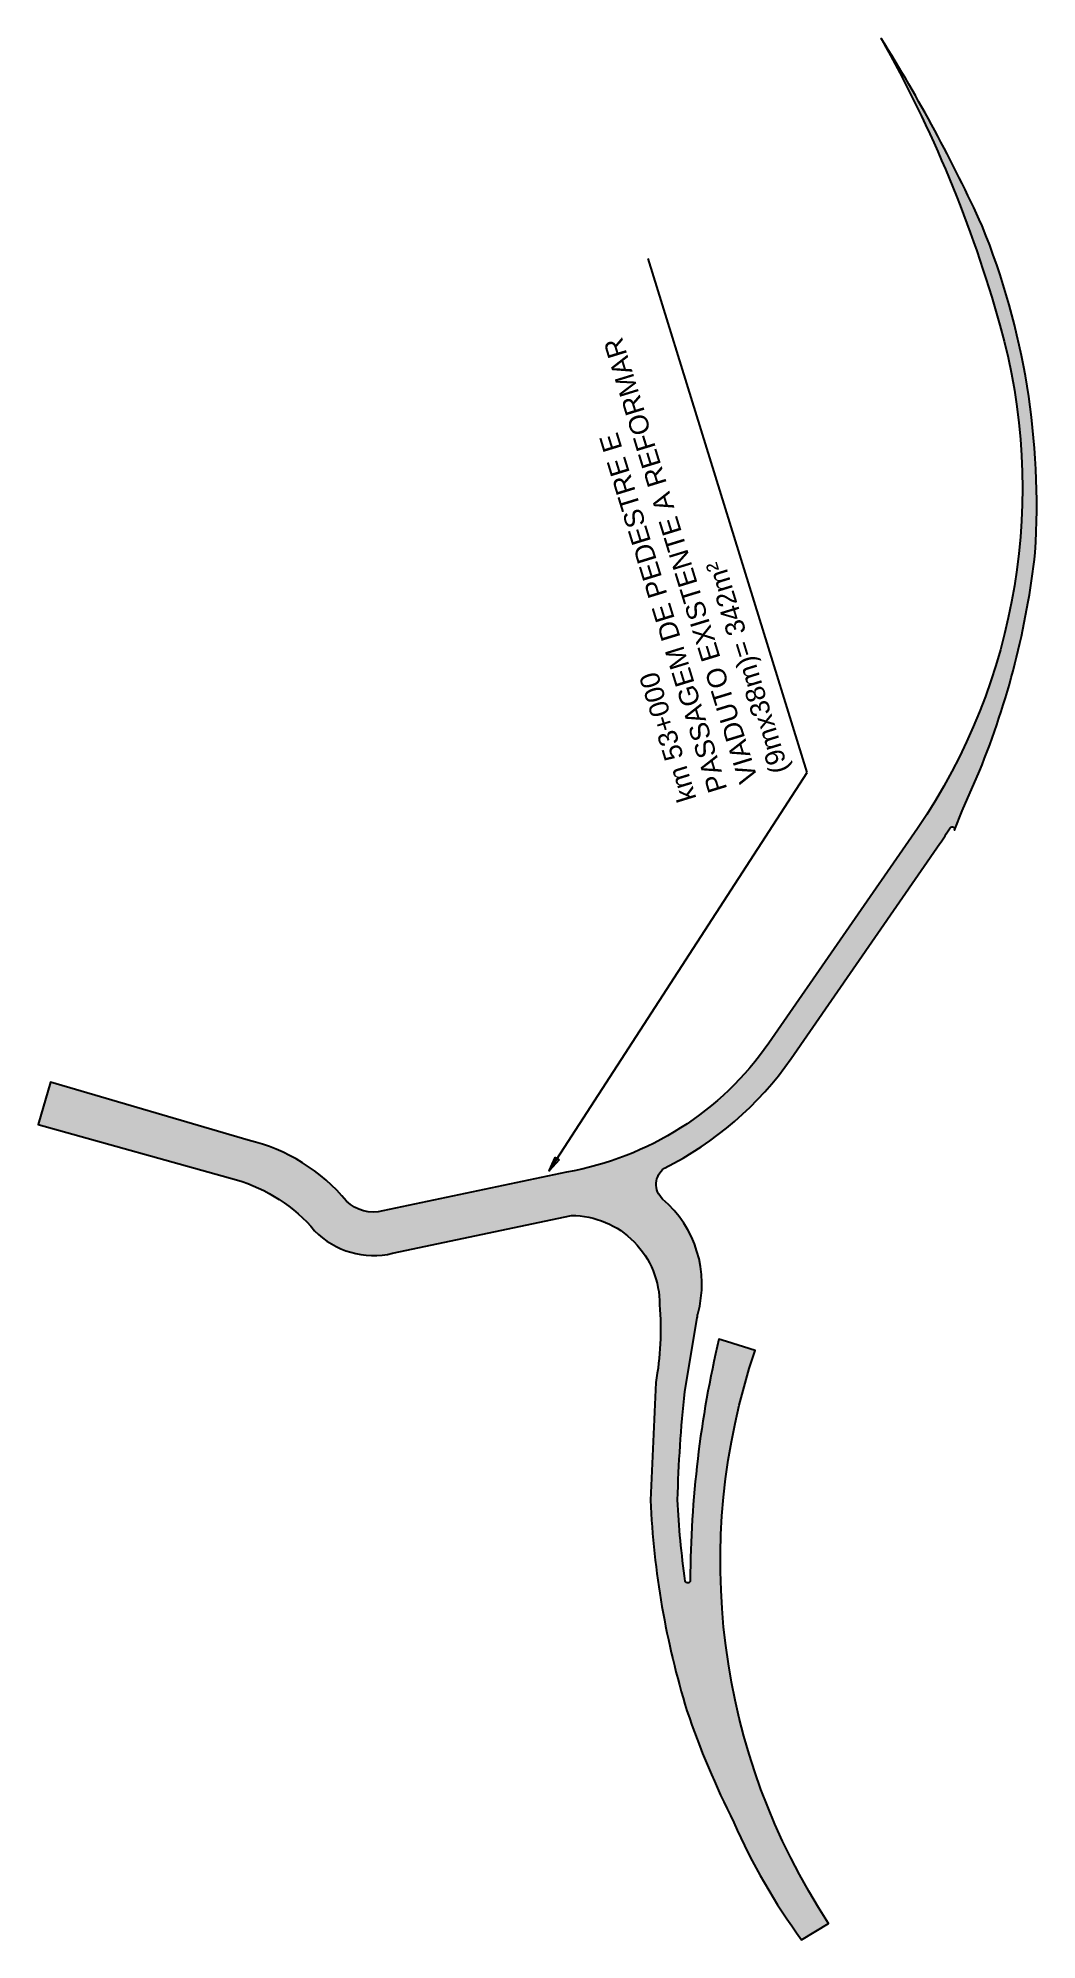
# Model space of a CAD drawing. Header units: metres. Extents: x 288915 to 323983, y 7382661 to 7464883.
# Drawn here: x 314273.1 to 314480.1, y 7432384.4 to 7432778.8 of the extents above; entities that cross this region are included whole.
import ezdxf

# ---------------------------------------------------------------- set-up
doc = ezdxf.new("R2010")
doc.units = ezdxf.units.M
doc.layers.get('0').update_dxf_attribs({"color": 255})
doc.layers.add('U-HZ-TEXTO-OAE', color=2, linetype='Continuous')
doc.styles.add('ARIAL', font='arial.ttf')
doc.styles.add('DIM', font='arial.ttf', dxfattribs={"width": 0.8})
doc.dimstyles.new('U-1_2000', dxfattribs={"dimscale": 2, "dimtxt": 1.5, "dimasz": 0.75, "dimexe": 0.75, "dimexo": 0.75, "dimgap": 0.25, "dimtad": 1, "dimzin": 4, "dimtxsty": 'DIM', "dimblk": 'ARCHTICK', "dimcen": 0.7, "dimdle": 0.75, "dimclrd": 256, "dimclre": 256, "dimclrt": 256, "dimaunit": 1, "dimadec": 3, "dimazin": 2, "dimtfac": 1, "dimtofl": 0, "dimtmove": 0, "dimatfit": 3, "dimldrblk": 'CLOSEDBLANK', "dimfxl": 0, "dimtolj": 1, "dimtzin": 0, "dimlwd": -1, "dimlwe": -1, "dimarcsym": 0})

msp = doc.modelspace()

# ---------------------------------------------------------------- texts
at = {"layer": 'U-HZ-TEXTO-OAE', "linetype": 'Continuous', "lineweight": -3, "insert": (314429.8515272245, 7432627.318437707), "char_height": 3.999999999999994, "width": 120.4875674732725, "attachment_point": 7, "rotation": 107.09207588978701, "style": 'ARIAL'}
msp.add_mtext('\\pt12,16;km 53+000\\P\\ptz;PASSAGEM DE PEDESTRE E  \\PVIADUTO EXISTENTE A REFORMAR\\P(9mx38m)= 342m²', dxfattribs=at)

# ---------------------------------------------------------------- blocks, each defined once
blk = doc.blocks.new('_ArchTick')
at = {"color": 0, "linetype": 'ByBlock', "const_width": 0.15}
blk.add_lwpolyline([(-0.5, -0.5), (0.5, 0.5)], dxfattribs=at)

# ---------------------------------------------------------------- hatches: boundary and pattern name
at = {"transparency": 33554508}
h = msp.add_hatch(color=256, dxfattribs=at)
h.dxf.hatch_style = 1
edge = h.paths.add_edge_path()
edge.add_line((314316.647448852, 7432550.227770864), (314275.6832967487, 7432562.260785281))
edge.add_line((314275.6832967487, 7432562.260785281), (314273.1166289587, 7432553.491614012))
edge.add_line((314273.1166289587, 7432553.491614012), (314314.2067012016, 7432542.018388418))
edge.add_arc((314305.0512626927, 7432510.207973824), 33.10173002987016, 39.94202279280728, 73.94351418281673, ccw=False)
edge.add_arc((314342.6258183972, 7432543.377950056), 17.05223452855694, 224.3409664763757, 283.4388473011477)
edge.add_line((314346.5888839763, 7432526.792630835), (314383.6562086265, 7432534.640247405))
edge.add_arc((314383.5664903246, 7432516.322217176), 18.31824993929115, -0.6436668024192045, 89.7193781820855, ccw=False)
edge.add_arc((314342.1454811127, 7432510.931669551), 59.96267792115627, -10.53492846066058, 4.9603595711429875, ccw=False)
edge.add_arc((311918.6375926504, 7432597.070449517), 2484.358173272663, 357.1981634926282, 357.76000287291174, ccw=False)
edge.add_arc((314574.3020649603, 7432483.196217438), 174.4403139400787, 182.4857477943508, 197.085622864056)
edge.add_arc((314579.4971070971, 7432490.425677925), 181.6099283193661, 198.784489981387, 206.712649655705)
edge.add_arc((314532.786401606, 7432459.322401155), 126.0858983077784, 203.6272597073365, 216.4288266390458)
edge.add_line((314431.3383012698, 7432384.449597746), (314436.9114774918, 7432387.850490757))
edge.add_arc((314551.2408501763, 7432462.853849029), 136.7359104643022, 161.3357737952314, 213.2660273697572, ccw=False)
edge.add_line((314421.6958437228, 7432506.612282656), (314415.7614879975, 7432508.51223901))
edge.add_line((314415.7614879975, 7432508.51223901), (314414.202274562, 7432509.011440206))
edge.add_arc((314629.3012483139, 7432458.087584464), 221.0448090156496, 166.6806742022115, 179.7756149651476)
edge.add_arc((314407.7374181376, 7432458.946767958), 0.5207566006560485, -168.12131431602188, 0.7132736306858192, ccw=False)
edge.add_arc((314574.3020649563, 7432483.196217437), 168.8403139359027, 182.5531780690217, 188.2943400766761, ccw=False)
edge.add_arc((314708.410761036, 7432467.053714385), 302.904116800004, 174.1165562730243, 178.3690308254721, ccw=False)
edge.add_line((314407.1021981317, 7432498.102931685), (314409.6953847847, 7432513.438057504))
edge.add_arc((314385.8306431755, 7432517.658479538), 24.23505424427528, 349.9710733210368, 351.7893876168682)
edge.add_arc((314387.4765376633, 7432520.406802315), 23.18761263090043, 344.4672633648426, 409.5240220728272)
edge.add_arc((314405.3499844996, 7432541.096195826), 4.155844397312443, 126.1863349764865, 227.2368452607864, ccw=False)
edge.add_arc((314371.5844338314, 7432607.184610821), 70.11431773148854, 296.524684177686, 325.1773839405012)
edge.add_line((314429.1429509157, 7432567.146695516), (314459.9531736838, 7432611.724684406))
edge.add_arc((314351.7647849348, 7432685.435891466), 130.9124497760761, 325.7325066032345, 327.4521661639516)
edge.add_arc((314462.5312992241, 7432614.704169599), 0.5121578075479961, -24.789323839244275, 144.0936212805737, ccw=False)
edge.add_line((314462.9962645685, 7432614.489430576), (314464.5959497819, 7432618.523384025))
edge.add_line((314464.5959497819, 7432618.523384025), (314468.1761808808, 7432626.726311275))
edge.add_arc((314309.8633160586, 7432691.236133345), 170.9516899939281, 337.8299331795683, 353.5648838714922)
edge.add_arc((314325.6122152883, 7432681.833565804), 154.4342442163559, 356.3775665460355, 382.0697803220365)
edge.add_arc((314162.6159022732, 7432599.927694543), 336.5817153624262, 24.56626736463598, 32.07609135863439)
edge.add_arc((314212.8145687426, 7432646.51659466), 269.6103161675601, 15.647307483689588, 29.350844552609885, ccw=False)
edge.add_arc((314351.7647849364, 7432685.435891471), 125.3124497777502, -34.259030790749875, 15.647307483379677, ccw=False)
edge.add_line((314455.3356539019, 7432614.893101825), (314424.541071358, 7432570.337742104))
edge.add_arc((314371.5844338309, 7432607.184610819), 64.5143177304566, 279.86806431734465, 325.1700657628074, ccw=False)
edge.add_line((314382.6408969968, 7432543.624782196), (314344.5895070585, 7432535.568826689))
edge.add_arc((314342.625818397, 7432543.377950055), 8.052234527893173, 226.2038406596861, 284.114992377743, ccw=False)
edge.add_arc((314308.1476743213, 7432513.756686003), 37.44844720349262, 39.4781254197188, 76.88109382170093)

# ---------------------------------------------------------------- linework, layer by layer
at = {"color": 5}
msp.add_lwpolyline([(314316.647448852, 7432550.227770864), (314275.6832967487, 7432562.260785281), (314273.1166289587, 7432553.491614012), (314314.2067012016, 7432542.018388418, -0.1494576541183409), (314330.4301764912, 7432531.459685882, 0.2637347690675608), (314346.5888839763, 7432526.792630835), (314383.6562086265, 7432534.640247405, -0.416070650635875), (314401.8835843474, 7432516.116432361, -0.06771415936565686), (314401.0974060118, 7432499.968399321, -0.09174314346203662), (314401.0974060118, 7432499.968399321, -0.1047824276771688), (314401.0974060118, 7432499.968399321, -0.002451491674311016), (314400.0258922201, 7432475.630588412), (314400.0258922201, 7432475.630588412, 0.06379028710660532), (314407.5603659069, 7432431.945569401, 0.0346069281070832), (314417.2700129253, 7432408.789068609, 0.055915538212422), (314431.3383012698, 7432384.449597746), (314436.9114774918, 7432387.850490757), (314436.9114774918, 7432387.850490757, -0.2305476668209367), (314421.6958437228, 7432506.612282656), (314415.7614879975, 7432508.51223901), (314414.202274562, 7432509.011440206, 0.05719971790037424), (314408.2581343862, 7432458.953250675), (314408.2581343862, 7432458.953250675, -0.9070196697962516), (314407.2278132132, 7432458.839575335), (314407.2278132132, 7432458.839575335, -0.02505578628447442), (314405.629357666, 7432475.67495256, -0.01855705026174923), (314407.1021981317, 7432498.102931685), (314407.1021981317, 7432498.102931685), (314409.6953847847, 7432513.438057504, 0.007934059299434271), (314409.8172831711, 7432514.197416703), (314409.8172831711, 7432514.197416703, 0.2917421356712316), (314402.5282936413, 7432538.045113501, -0.4719000626247519), (314402.896319147, 7432544.450382613, 0.1256764556216367), (314429.1429509157, 7432567.146695516), (314459.9531736838, 7432611.724684406, 0.007503571158211279), (314462.11646351, 7432615.004530965), (314462.11646351, 7432615.004530965, -0.9074043251438805), (314462.9962645685, 7432614.489430576), (314462.9962645685, 7432614.489430576), (314464.5959497819, 7432618.523384025), (314468.1761808808, 7432626.726311275, 0.06876475463889979), (314479.7379102439, 7432672.07621262), (314479.7379102439, 7432672.07621262, 0.112575411323418), (314468.7305890953, 7432739.859998276, 0.03277952167154782), (314447.8162619764, 7432778.667745851, -0.05986431953252914), (314472.433180278, 7432719.234536932, -0.2212659392466191), (314455.3356539019, 7432614.893101825), (314424.541071358, 7432570.337742104, -0.2002825946912546), (314382.6408969968, 7432543.624782196), (314344.5895070585, 7432535.568826689, -0.2582040232052592), (314337.0529088228, 7432537.565793848, 0.1646657777539798), (314316.6474488524, 7432550.227770863), (314316.6474488524, 7432550.227770863), (314316.6474488524, 7432550.227770863)], format="xyb", close=True, dxfattribs=at)

msp.set_redraw_order([(e.dxf.handle, doc.entitydb.next_handle()) for e in msp.query("TEXT MTEXT ATTDEF DIMENSION ARC_DIMENSION")])  # texts and dimensions are drawn at this point

# ---------------------------------------------------------------- leaders
at = {"layer": 'U-HZ-TEXTO-OAE', "color": 1, "linetype": 'Continuous', "lineweight": -3}
msp.add_leader([(314379.0425616085, 7432543.888842387), (314432.451818925, 7432626.465441857), (314399.5692056455, 7432733.032731475)], dimstyle='U-1_2000', override={"dimscale": 1, "dimasz": 3}, dxfattribs=at)

doc.saveas('drawing.dxf')
